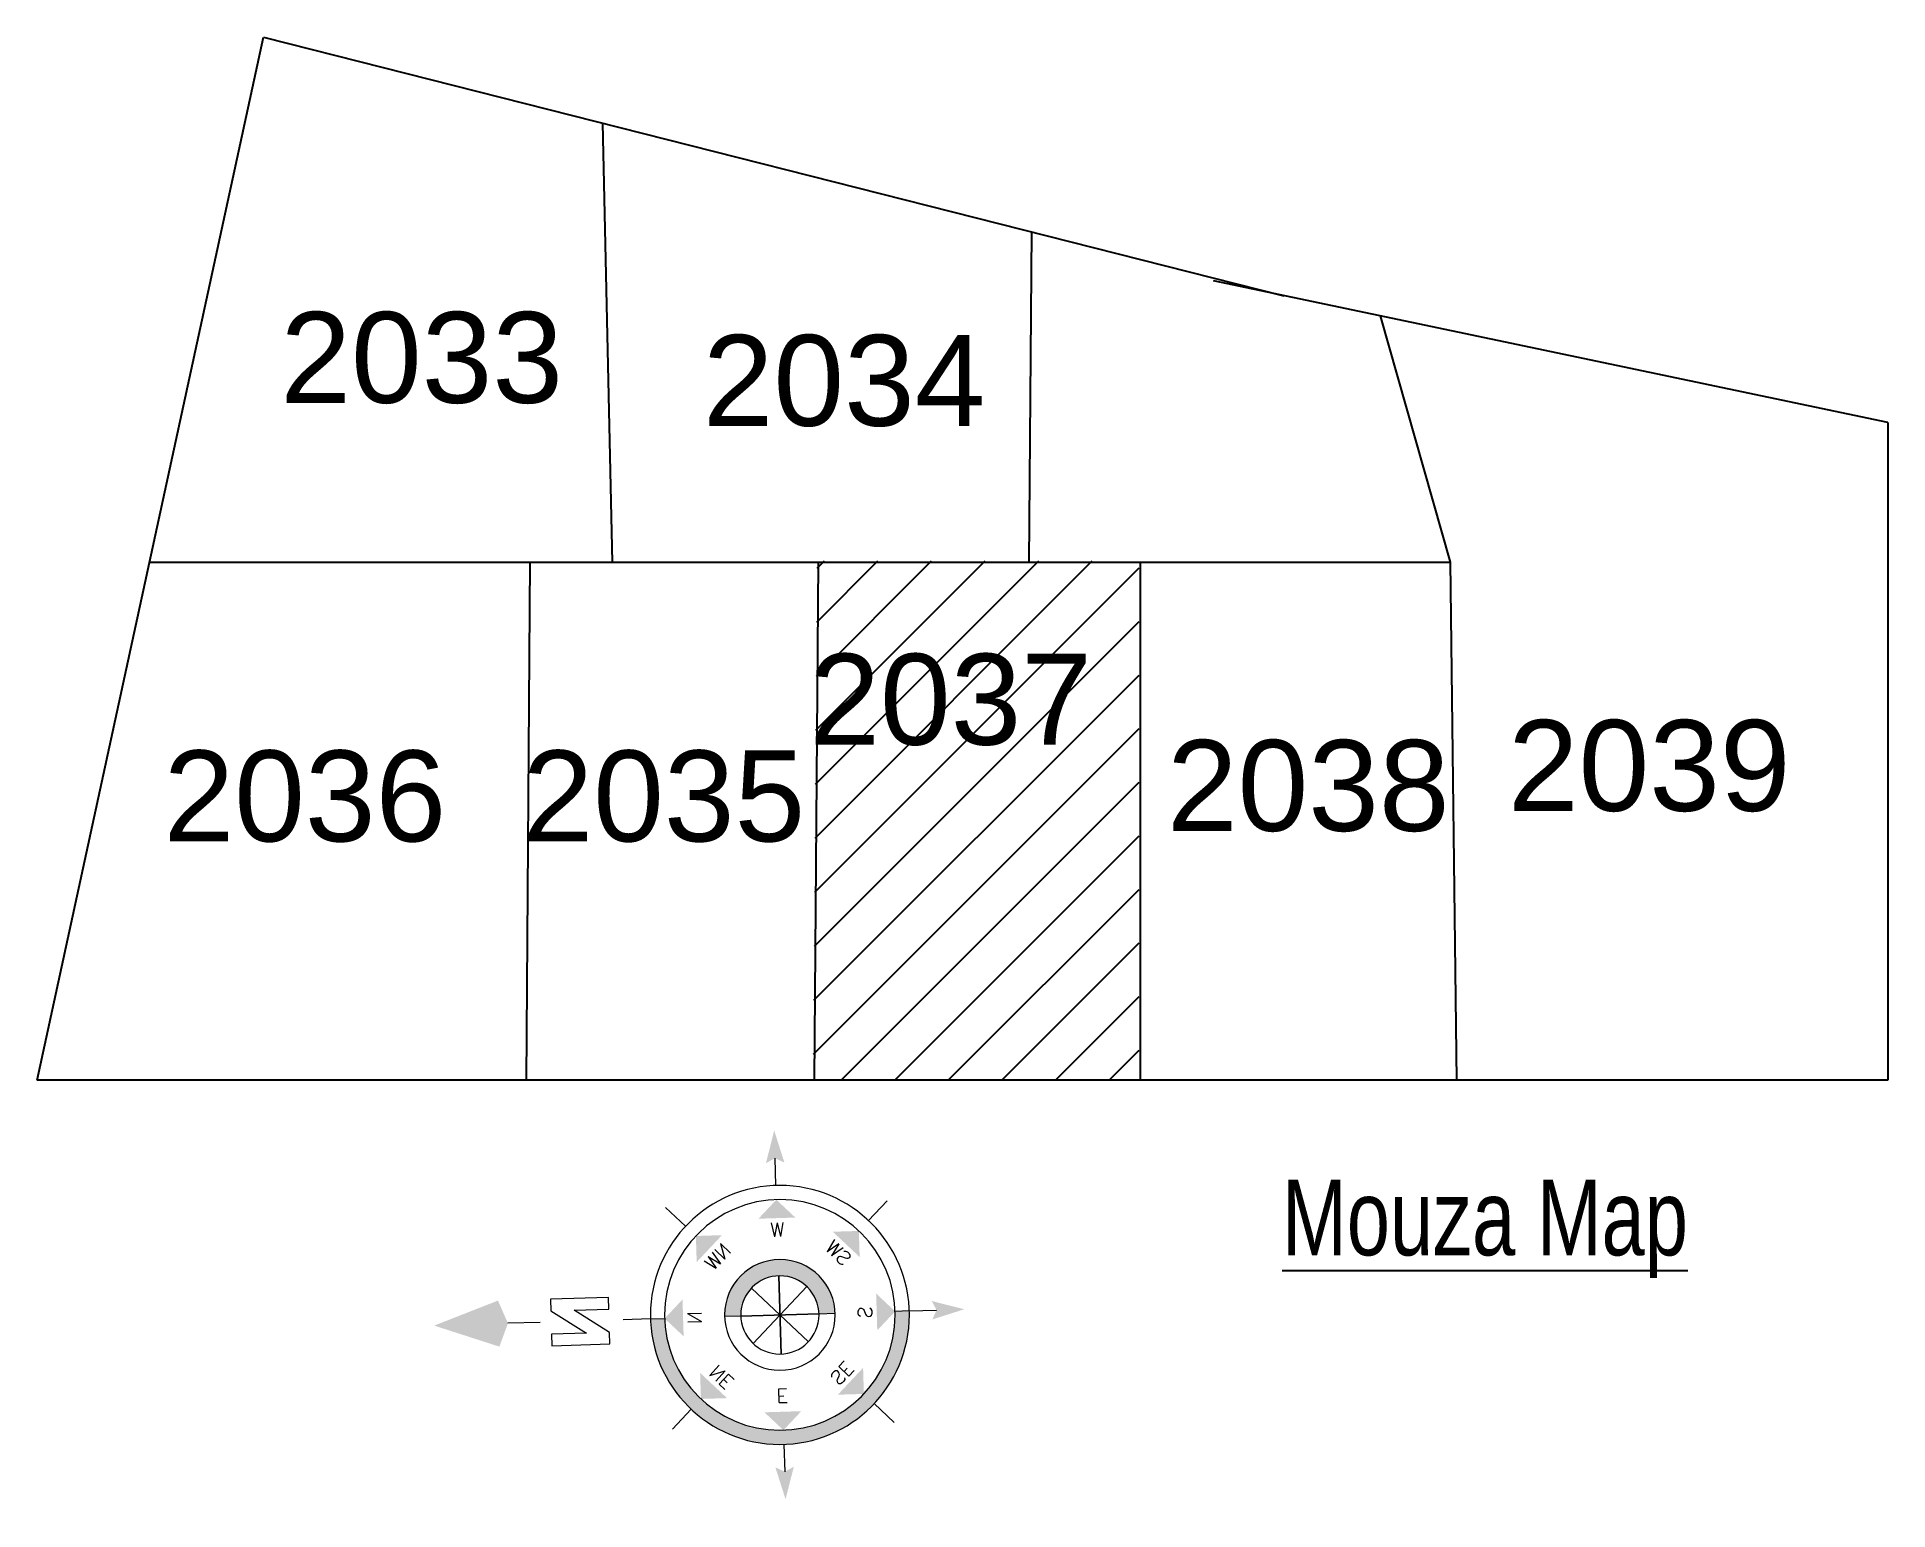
# Model space of a CAD drawing. Header units: inches. Extents: x -4010 to 65129, y -40138 to -1318.
# Drawn here: x 51704.6 to 51948.9, y -40006.9 to -39812.6 of the extents above; entities that cross this region are included whole.
import ezdxf
from ezdxf.enums import TextEntityAlignment as Align

# ---------------------------------------------------------------- set-up
doc = ezdxf.new("R2010")
doc.units = ezdxf.units.IN
doc.header["$MEASUREMENT"] = 0
for name, color, linetype in [('Brick wall', 3, 'Continuous'), ('Rod', 1, 'Continuous'), ('TEX', 7, 'Continuous')]:
    doc.layers.add(name, color=color, linetype=linetype)
doc.layers.add('DIM', color=7, linetype='Continuous', lineweight=15)
doc.styles.add('ROMANS', font='romans')
doc.styles.get("Standard").update_dxf_attribs({"font": 'ARIALN.TTF'})
doc.styles.add('SW', font='swisscl.ttf')

msp = doc.modelspace()

# ---------------------------------------------------------------- texts
at = {"layer": 'TEX', "char_height": 12, "width": 267.86481, "attachment_point": 5}
for s, insert in [('{\\fArial|b0|i0|c0|p34;2033}', (51755.393, -39854.936)), ('{\\fArial|b0|i0|c0|p34;2034}', (51811.122, -39857.967)), ('{\\fArial|b0|i0|c0|p34;2037}', (51825.183, -39900.041)), ('{\\fArial|b0|i0|c0|p34;2039}', (51917.357, -39908.776)), ('{\\fArial|b0|i0|c0|p34;2038}', (51872.368, -39911.417)), ('{\\fArial|b0|i0|c0|p34;2036}', (51739.977, -39912.797)), ('{\\fArial|b0|i0|c0|p34;2035}', (51787.344, -39912.797))]:
    msp.add_mtext(s, dxfattribs=dict(at, insert=insert))
at = {"layer": 'TEX', "insert": (51922.466, -39969.833), "char_height": 10, "width": 299.33456, "attachment_point": 6, "style": 'SW'}
msp.add_mtext('{\\LMouza Map }', dxfattribs=at)

# ---------------------------------------------------------------- blocks, each defined once
blk = doc.blocks.new('Anno_North_J_Metric')
at = {"linetype": 'ByBlock', "lineweight": -2}
h = blk.add_hatch(color=0, dxfattribs=at)
h.paths.add_polyline_path([(-4.167, 0), (-4.679, 0, 1), (4.679, 0), (4.167, 0, -1)])
h.paths.add_polyline_path([(1.414, 0), (2, 0, 1), (-2, 0), (-1.414, 0, -1)])
at = {"color": 0, "linetype": 'ByBlock', "lineweight": -2}
for p, q in [((0, 4.679), (0, 5.667)), ((-3.308, 3.308), (-4.007, 4.007)), ((3.308, 3.308), (4.007, 4.007)), ((0, 1.414), (0, -1.414)), ((0, -1.414), (0, 1.414)), ((-1, 1), (1, -1)), ((-1, -1), (1, 1)), ((1, -1), (-1, 1)), ((1, 1), (-1, -1)), ((6.169, 0.401), (6.169, 0.821)), ((6.169, 0.821), (8.269, 0.821)), ((8.269, 0.821), (8.269, 0.401)), ((-4.679, 0), (-5.667, 0)), ((-4.679, 0), (-4.167, 0)), ((-1.414, 0), (-2, 0)), ((-1.414, 0), (1.414, 0)), ((1.414, 0), (-1.414, 0)), ((1.414, 0), (2, 0)), ((4.679, 0), (4.167, 0)), ((4.679, 0), (5.667, 0)), ((7.429, 0.401), (6.169, 0.401)), ((6.169, -0.439), (7.429, 0.401)), ((8.269, 0.401), (7.009, -0.439)), ((8.667, 0), (9.833, 0)), ((6.169, -0.859), (6.169, -0.439)), ((7.009, -0.439), (8.269, -0.439)), ((8.269, -0.439), (8.269, -0.859)), ((8.269, -0.859), (6.169, -0.859)), ((-3.308, -3.308), (-4.007, -4.007)), ((3.308, -3.308), (4.007, -4.007)), ((0, -4.679), (0, -5.667))]:
    blk.add_line(p, q, dxfattribs=at)
for radius in [4.679, 4.167, 2, 1.414]:
    blk.add_circle((0, 0), radius, dxfattribs=at)
for points in [[(-0.333, 5.5), (0, 5.667), (0, 6.667)], [(0, 6.667), (0.333, 5.5), (0, 5.667)], [(0, 4.167), (0.667, 3.5), (-0.667, 3.5)], [(-2.946, 2.946), (-2.003, 2.946), (-2.946, 2.003)], [(2.946, 2.946), (2.946, 2.003), (2.003, 2.946)], [(12.5, 0), (10.167, 0.833), (9.833, 0)], [(-6.667, 0), (-5.5, 0.333), (-5.667, 0)], [(-5.5, -0.333), (-5.667, 0), (-6.667, 0)], [(-4.167, 0), (-3.5, 0.667), (-3.5, -0.667)], [(4.167, 0), (3.5, -0.667), (3.5, 0.667)], [(9.833, 0), (10.167, -0.833), (12.5, 0)], [(-2.946, -2.946), (-2.946, -2.003), (-2.003, -2.946)], [(2.946, -2.946), (2.003, -2.946), (2.946, -2.003)], [(0, -4.167), (-0.667, -3.5), (0.667, -3.5)], [(0, -6.667), (-0.333, -5.5), (0, -5.667)], [(0.333, -5.5), (0, -5.667), (0, -6.667)]]:
    blk.add_solid(points, dxfattribs=at)
at = {"color": 0, "linetype": 'ByBlock', "lineweight": -2, "style": 'ROMANS'}
blk.add_text('W', height=0.5, dxfattribs=at).set_placement((0, 2.833), align=Align.CENTER)
for s, rotation, p in [('SW', 45, (-2.003, 2.003)), ('NW', 315, (2.003, 2.003)), ('S', 270, (-3.333, 0)), ('N', 270, (2.833, 0)), ('SE', 135, (-2, -2)), ('NE', 225, (2, -2)), ('E', 180, (0, -2.667))]:
    blk.add_text(s, height=0.5, rotation=rotation, dxfattribs=at).set_placement(p, align=Align.CENTER)

# ---------------------------------------------------------------- hatches: boundary and pattern name
at = {"layer": 'Rod'}
h = msp.add_hatch(dxfattribs=at)
h.set_pattern_fill('ANSI31', color=256, scale=40, style=0)
h.set_pattern_definition([(45, (-0.1655, 0.1434), (-3.5355339, 3.5355339), [])])
h.paths.add_polyline_path([(51850.038, -39881.709), (51807.584, -39881.709), (51807.064, -39950.074), (51850.038, -39950.074)])
h.paths.add_polyline_path([(51804.099, -39891.743), (51845.935, -39891.743), (51845.935, -39910.005), (51804.099, -39910.005)], flags=9)

# ---------------------------------------------------------------- linework, layer by layer
at = {"layer": 'Brick wall'}
for p, q in [((51704.633, -39950.218), (51734.535, -39812.575)), ((51734.535, -39812.575), (51869.16, -39846.715)), ((51948.856, -39863.432), (51859.841, -39844.76)), ((51948.856, -39950.218), (51704.633, -39950.218))]:
    msp.add_line(p, q, dxfattribs=at)
msp.add_lwpolyline([(51948.856, -39863.432), (51948.856, -39907.234)], dxfattribs=at)
at = {"layer": 'Rod'}
for p, q in [((51780.566, -39881.852), (51779.279, -39823.922)), ((51835.543, -39881.852), (51835.882, -39838.276)), ((51891.131, -39881.852), (51881.892, -39849.385)), ((51719.485, -39881.852), (51891.131, -39881.852)), ((51769.2, -39950.218), (51769.687, -39881.852)), ((51807.229, -39950.218), (51807.749, -39881.852)), ((51850.204, -39881.852), (51850.204, -39950.218)), ((51891.964, -39950.218), (51891.131, -39881.852)), ((51948.856, -39907.234), (51948.856, -39950.218))]:
    msp.add_line(p, q, dxfattribs=at)

# ---------------------------------------------------------------- block references
at = {"layer": 'DIM', "ltscale": 500000, "xscale": -3.651035833296009, "yscale": 3.651035833289387, "zscale": 3.651035846891474, "rotation": 1.766031910133874}
msp.add_blockref('Anno_North_J_Metric', (51802.65, -39981.195), dxfattribs=at)

msp.set_redraw_order([(e.dxf.handle, doc.entitydb.next_handle()) for e in msp.query("TEXT MTEXT ATTDEF DIMENSION ARC_DIMENSION")])  # texts and dimensions are drawn at this point

doc.saveas('drawing.dxf')
